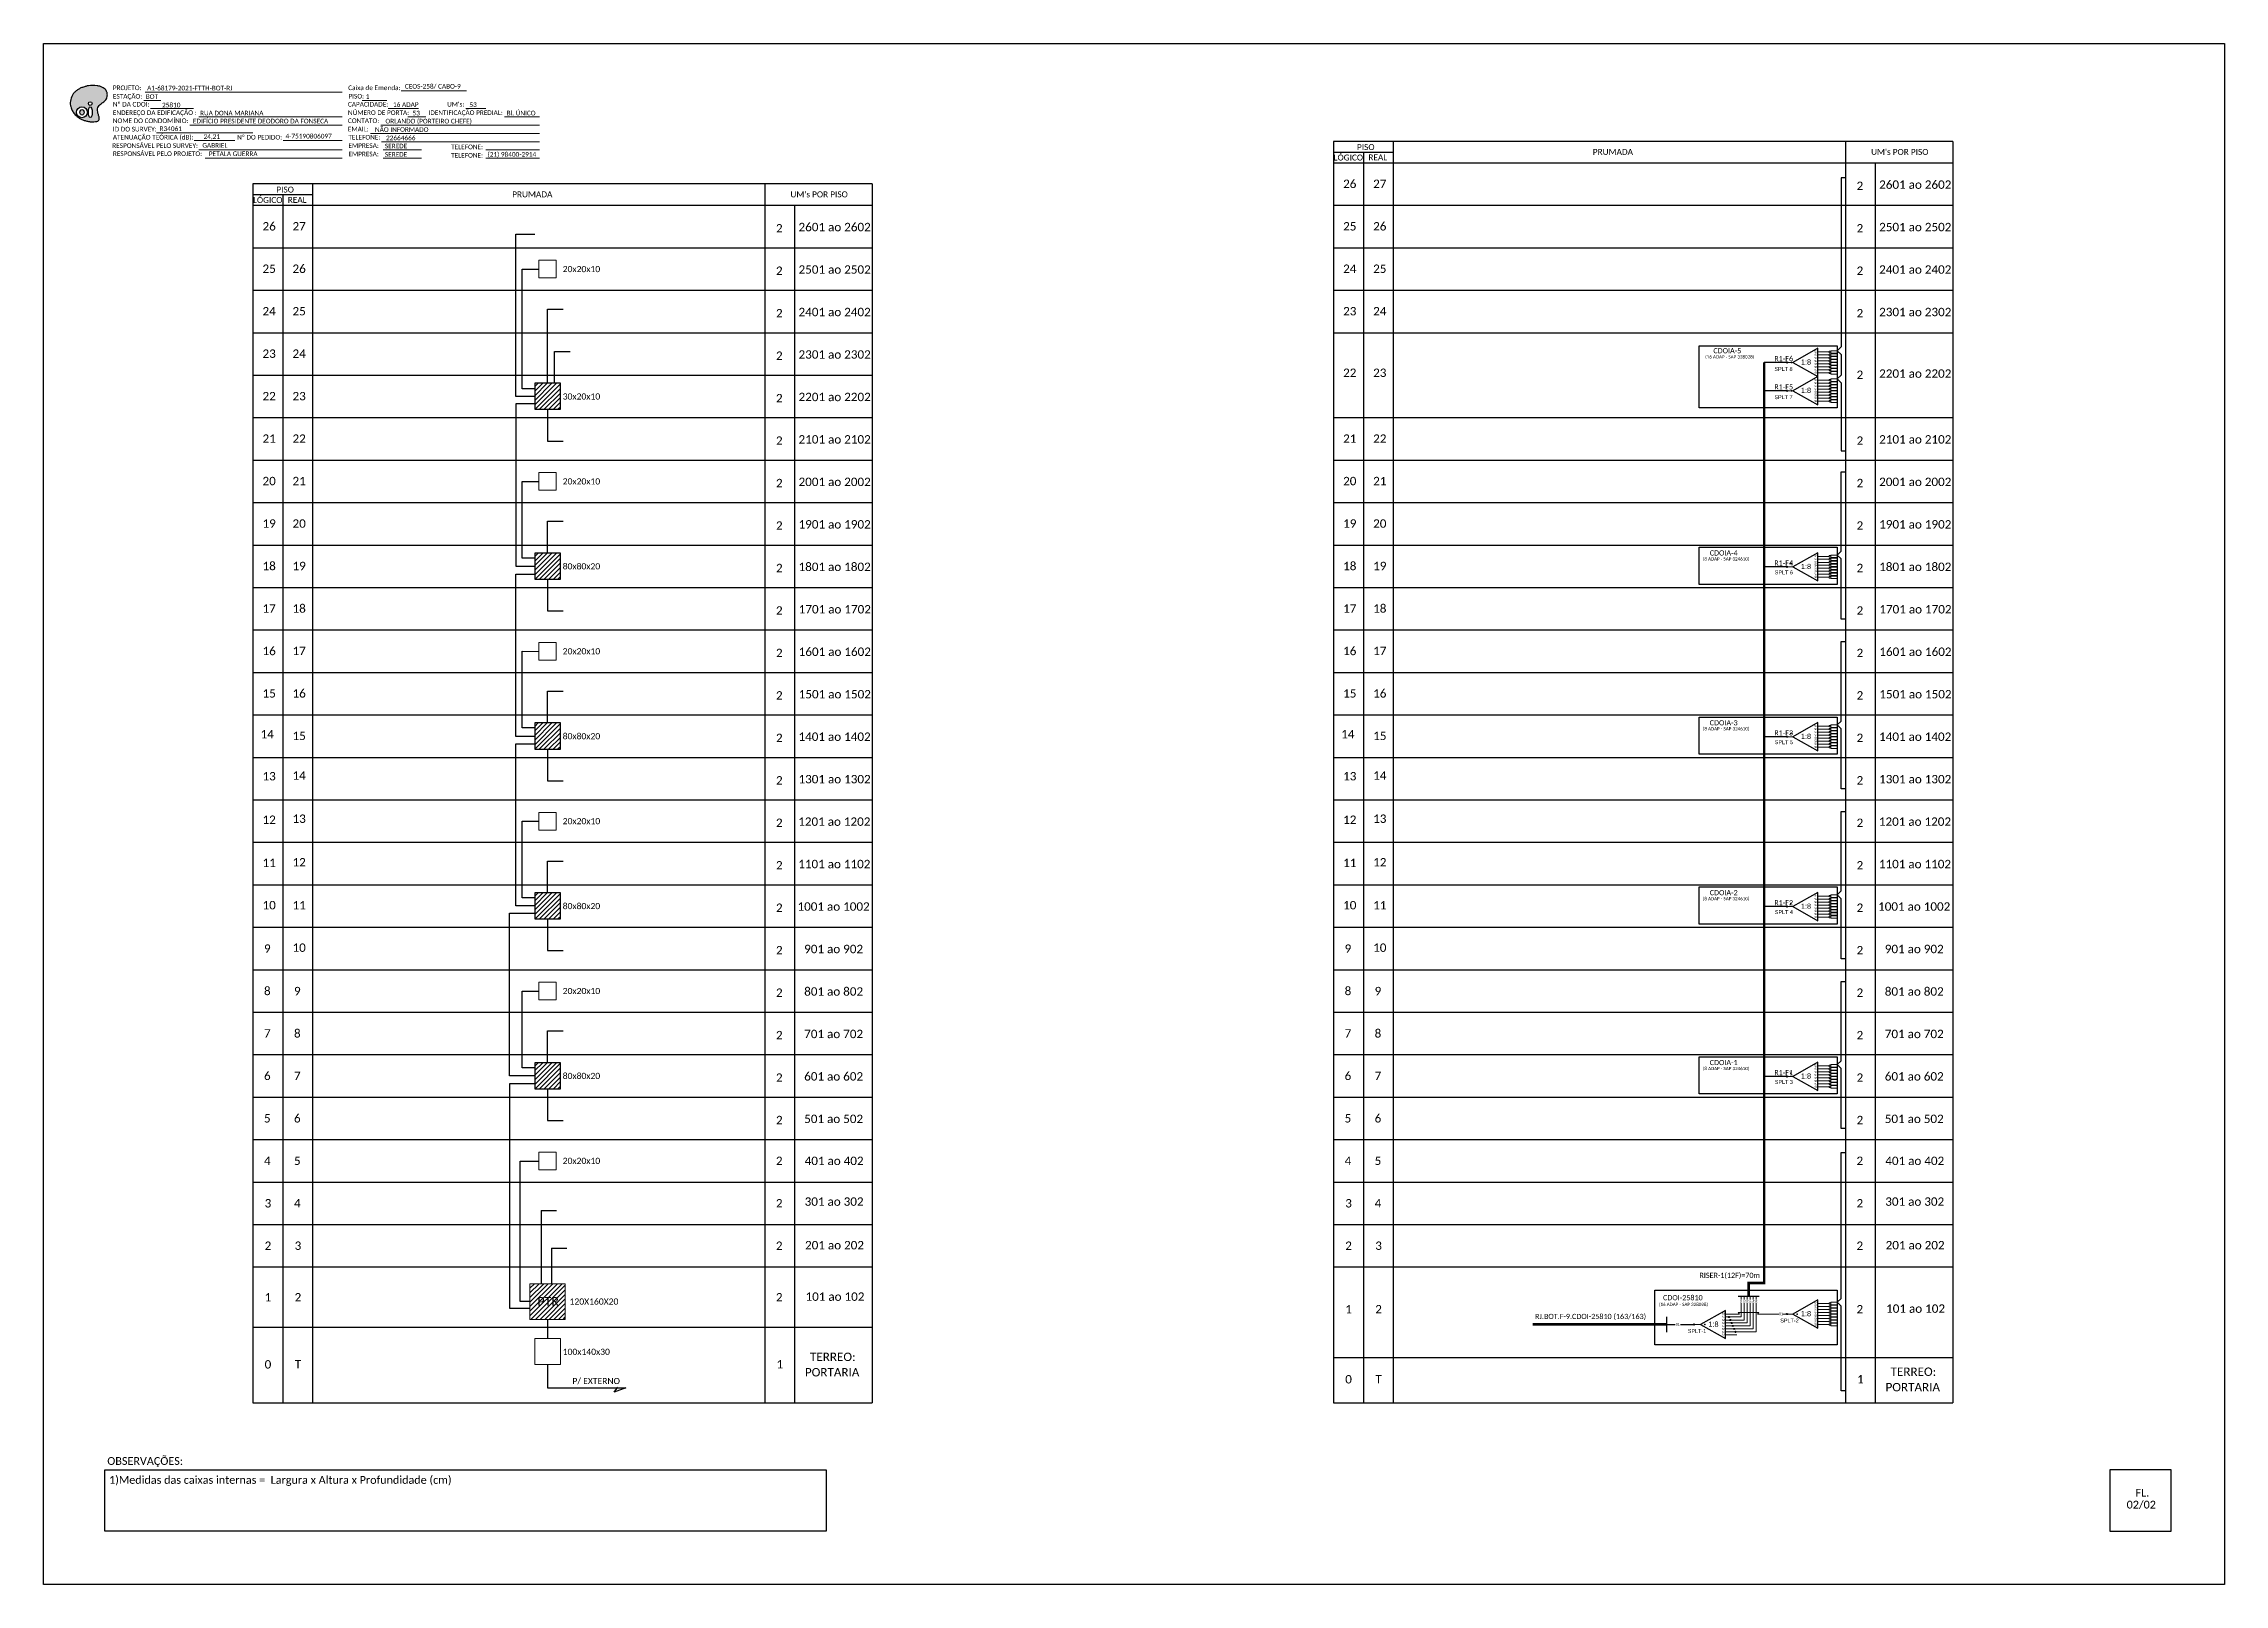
# Model space of a CAD drawing. Extents: x -4 to 1788, y 1 to 595.
# Drawn here: x 947 to 1788, y 1 to 595 of the extents above; entities that cross this region are included whole.
import ezdxf
from ezdxf.enums import TextEntityAlignment as Align

# ---------------------------------------------------------------- set-up
doc = ezdxf.new("R2010")
doc.units = 0
doc.styles.add('ARIAL', font='arial.ttf')
doc.styles.add('MtXpl_Calibri', font='calibri.ttf')
doc.styles.add('WMF-Calibri0', font='calibri.ttf')

# ---------------------------------------------------------------- blocks, each defined once
blk = doc.blocks.new('SPLT_1-8_SC-APC')
at = {"color": 1, "lineweight": 0}
blk.add_lwpolyline([(-17.04, -7.55), (-19.26, -7.55)], dxfattribs=at)
at = {"color": 1}
blk.add_lwpolyline([(-7.37, -2.1), (-17.04, -7.55), (-7.37, -13), (-7.37, -2.1)], dxfattribs=at)
at = {"color": 3, "lineweight": 0}
for points in [[(-2.99, -3.51), (-7.37, -3.51)], [(-7.37, -4.66), (-2.99, -4.66)], [(-7.37, -5.82), (-2.99, -5.82)], [(-7.37, -6.97), (-2.99, -6.97)], [(-7.37, -8.12), (-2.99, -8.12)], [(-2.41, -3.02), (-2.41, -4)], [(-2.41, -3.02), (0, -3.02)], [(-2.41, -4), (0, -4)], [(-2.41, -4.17), (-2.41, -5.16)], [(-2.41, -4.17), (0, -4.17)], [(-2.41, -5.16), (0, -5.16)], [(-2.41, -5.32), (-2.41, -6.31)], [(-2.41, -5.32), (0, -5.32)], [(-2.41, -6.31), (0, -6.31)], [(-2.41, -6.48), (-2.41, -7.46)], [(-2.41, -6.48), (0, -6.48)], [(-2.41, -7.46), (0, -7.46)], [(-2.41, -7.63), (-2.41, -8.62)], [(-2.41, -7.63), (0, -7.63)], [(-7.37, -9.28), (-2.99, -9.28)], [(-7.37, -10.43), (-2.99, -10.43)], [(-7.37, -11.58), (-2.99, -11.58)], [(-2.41, -8.62), (0, -8.62)], [(-2.41, -8.78), (-2.41, -9.77)], [(-2.41, -8.78), (0, -8.78)], [(-2.41, -9.77), (0, -9.77)], [(-2.41, -9.94), (-2.41, -10.92)], [(-2.41, -9.94), (0, -9.94)], [(-2.41, -10.92), (0, -10.92)], [(-2.41, -11.09), (-2.41, -12.08)], [(-2.41, -11.09), (0, -11.09)], [(-2.41, -12.08), (0, -12.08)]]:
    blk.add_lwpolyline(points, dxfattribs=at)
for points in [[(-2.99, -3.22), (-2.41, -3.22), (-2.41, -3.8), (-2.99, -3.8)], [(-2.99, -4.38), (-2.41, -4.38), (-2.41, -4.95), (-2.99, -4.95)], [(-2.99, -5.53), (-2.41, -5.53), (-2.41, -6.1), (-2.99, -6.1)], [(-2.99, -6.68), (-2.41, -6.68), (-2.41, -7.26), (-2.99, -7.26)], [(-2.99, -7.84), (-2.41, -7.84), (-2.41, -8.41), (-2.99, -8.41)], [(-2.99, -8.99), (-2.41, -8.99), (-2.41, -9.56), (-2.99, -9.56)], [(-2.99, -10.14), (-2.41, -10.14), (-2.41, -10.72), (-2.99, -10.72)], [(-2.99, -11.3), (-2.41, -11.3), (-2.41, -11.87), (-2.99, -11.87)]]:
    blk.add_lwpolyline(points, close=True, dxfattribs=at)
at = {"color": 1, "style": 'ARIAL'}
for s, height, p in [('1:8', 2, (-13.91, -8.4)), ('S1', 0.75, (-8.74, -3.78)), ('S2', 0.75, (-8.74, -4.97)), ('S3', 0.75, (-8.74, -6.18)), ('S4', 0.75, (-8.74, -7.36)), ('S5', 0.75, (-8.74, -8.57)), ('S6', 0.75, (-8.74, -9.69)), ('S7', 0.75, (-8.74, -10.78)), ('S8', 0.75, (-8.74, -11.9))]:
    blk.add_text(s, height=height, dxfattribs=at).set_placement(p)
blk = doc.blocks.new('SPLITTER FUTURO')
blk.add_point((0, 0))
at = {"style": 'ARIAL', "text_generation_flag": 6, "flags": 4}
for tag, p, height in [('SPLT', (-6.22, -4.1), 1.5), ('INSTAL.', (-6.25, -6.09), 1.25)]:
    blk.add_attdef(tag, p, '', height=height, rotation=180, dxfattribs=at)
blk = doc.blocks.new('SPLITTER_')
blk.add_point((0, 0))
at = {"style": 'ARIAL', "flags": 4}
blk.add_attdef('SPLT', (0, -3.26), '', height=1.5, dxfattribs=at)
blk = doc.blocks.new('OI')
h = blk.add_hatch(color=40)
edge = h.paths.add_edge_path()
edge.add_spline(control_points=[(4.35, -0.67), (3.92, -0.99), (3.26, -1.5), (2.81, -2.59), (2.9, -3.5), (3.06, -4.27), (3.31, -4.85), (3.37, -5.39), (3.4, -5.88), (3.2, -6.4), (2.54, -6.61), (1.65, -6.63), (0.55, -6.67), (-0.56, -6.42), (-1.61, -6.14), (-2.77, -5.61), (-3.92, -4.77), (-4.89, -3.7), (-5.34, -2.65), (-5.6, -1.94), (-5.85, -0.96), (-5.71, 0.47), (-5.1, 2.02), (-4.14, 3.02), (-3.3, 3.61), (-2.37, 4.16), (-1.36, 4.44), (-0.56, 4.7), (0.79, 4.85), (2.24, 4.97), (3.79, 4.57), (4.67, 4.21), (5.44, 3.65), (5.76, 2.99), (6.03, 2.21), (6.01, 1.46), (5.72, 0.64), (5.31, 0.08), (4.88, -0.38), (4.51, -0.55), (4.35, -0.67)], knot_values=[0, 0, 0, 0, 1.60434, 2.417191, 3.427595, 4.282808, 4.776746, 5.304182, 5.888771, 6.258406, 6.858137, 7.79129, 8.986195, 10.124242, 11.187857, 12.242908, 13.953784, 15.414161, 16.515391, 17.349188, 17.675853, 19.552021, 21.515531, 22.568638, 23.63245, 24.621084, 25.782718, 26.745347, 27.142653, 29.870543, 31.004649, 31.921532, 32.709589, 33.801391, 34.042471, 35.192333, 35.971461, 36.628871, 37.254359, 37.836911, 37.836911, 37.836911, 37.836911], degree=3, periodic=0)
h.paths.add_polyline_path([(1.13, -0.87, -1), (-0.04, -0.87, -1)], flags=16)
edge = h.paths.add_edge_path(flags=16)
edge.add_ellipse((0.56, -3.59), major_axis=(-0.02, 1.71), ratio=0.361305, start_angle=0, end_angle=360)
h.paths.add_polyline_path([(-0.36, -3.62, -1), (-3.8, -3.62, -1)], flags=16)
edge = h.paths.add_edge_path(flags=0)
edge.add_ellipse((-2.08, -3.62), major_axis=(0, 0.885), ratio=0.758294, start_angle=0, end_angle=360)
at = {"color": 40}
for centre, radius in [((-2.08, -3.62), 1.72), ((0.54, -0.87), 0.587)]:
    blk.add_circle(centre, radius, dxfattribs=at)
blk.add_ellipse((-2.08, -3.62), major_axis=(0, 0.885), ratio=0.758294, start_param=-3.141592653589792, end_param=3.141592653589792, dxfattribs=at)
blk.add_ellipse((0.56, -3.59), major_axis=(-0.02, 1.71), ratio=0.361305, dxfattribs=at)
at = {"color": 40, "start_tangent": (-0.800898, -0.598801), "end_tangent": (-0.800898, -0.598801)}
blk.add_spline([(4.35, -0.67), (3.2, -1.78), (2.9, -2.54), (2.92, -3.55), (3.12, -4.38), (3.28, -4.85), (3.37, -5.37), (3.35, -5.95), (3.2, -6.29), (2.66, -6.55), (1.73, -6.63), (0.54, -6.62), (-0.58, -6.41), (-1.6, -6.11), (-2.56, -5.67), (-3.95, -4.67), (-4.89, -3.56), (-5.37, -2.56), (-5.64, -1.78), (-5.72, -1.46), (-5.63, 0.42), (-4.84, 2.22), (-4.13, 2.99), (-3.27, 3.62), (-2.4, 4.09), (-1.3, 4.47), (-0.37, 4.72), (0.02, 4.77), (2.75, 4.8), (3.85, 4.53), (4.69, 4.16), (5.31, 3.68), (5.85, 2.73), (5.93, 2.5), (5.94, 1.35), (5.67, 0.62), (5.29, 0.08), (4.84, -0.36), (4.35, -0.67)], degree=3, dxfattribs=at)

msp = doc.modelspace()

# ---------------------------------------------------------------- hatches: boundary and pattern name
h = msp.add_hatch(color=3)
h.dxf.hatch_style = 1
edge = h.paths.add_edge_path()
edge.add_arc((1619.85, 472.35), 0.256, 0, 360)
h = msp.add_hatch()
h.set_pattern_fill('ANSI31', color=1, scale=10, style=0)
h.set_pattern_definition([(45, (519.8397, 68.7579), (-0.8838835, 0.8838835), [])])
h.paths.add_polyline_path([(1146.75, 464.33), (1136.85, 464.33), (1136.85, 454.31), (1146.75, 454.31)])
h.paths.add_polyline_path([(1143.34, 457.07), (1143.34, 462.22)], flags=16)
h = msp.add_hatch(color=3)
h.dxf.hatch_style = 1
edge = h.paths.add_edge_path()
edge.add_arc((1619.85, 461.46), 0.256, 0, 360)
h = msp.add_hatch()
h.set_pattern_fill('ANSI31', color=1, scale=10, style=0)
h.set_pattern_definition([(45, (519.8397, 3.2704), (-0.8838835, 0.8838835), [])])
h.paths.add_polyline_path([(1146.75, 398.84), (1136.85, 398.84), (1136.85, 388.82), (1146.75, 388.82)])
h.paths.add_polyline_path([(1143.34, 391.59), (1143.34, 396.74)], flags=16)
h = msp.add_hatch(color=3)
h.dxf.hatch_style = 1
edge = h.paths.add_edge_path()
edge.add_arc((1619.82, 393.55), 0.242, 0, 360)
h = msp.add_hatch()
h.set_pattern_fill('ANSI31', color=1, scale=10, style=0)
h.set_pattern_definition([(45, (519.8397, -62.217), (-0.8838835, 0.8838835), [])])
h.paths.add_polyline_path([(1146.75, 333.35), (1136.85, 333.35), (1136.85, 323.34), (1146.75, 323.34)])
h.paths.add_polyline_path([(1143.34, 326.1), (1143.34, 331.25)], flags=16)
h = msp.add_hatch(color=3)
h.dxf.hatch_style = 1
edge = h.paths.add_edge_path()
edge.add_arc((1619.82, 328.06), 0.242, 0, 360)
h = msp.add_hatch()
h.set_pattern_fill('ANSI31', color=1, scale=10, style=0)
h.set_pattern_definition([(45, (519.8397, -127.7045), (-0.8838835, 0.8838835), [])])
h.paths.add_polyline_path([(1146.75, 267.87), (1136.85, 267.87), (1136.85, 257.85), (1146.75, 257.85)])
h.paths.add_polyline_path([(1143.34, 260.61), (1143.34, 265.76)], flags=16)
h = msp.add_hatch(color=3)
h.dxf.hatch_style = 1
edge = h.paths.add_edge_path()
edge.add_arc((1619.82, 262.58), 0.242, 0, 360)
h = msp.add_hatch()
h.set_pattern_fill('ANSI31', color=1, scale=10, style=0)
h.set_pattern_definition([(45, (519.8397, -193.192), (-0.8838835, 0.8838835), [])])
h.paths.add_polyline_path([(1146.75, 202.38), (1136.85, 202.38), (1136.85, 192.36), (1146.75, 192.36)])
h.paths.add_polyline_path([(1143.34, 195.12), (1143.34, 200.27)], flags=16)
h = msp.add_hatch(color=3)
h.dxf.hatch_style = 1
edge = h.paths.add_edge_path()
edge.add_arc((1619.82, 197.09), 0.242, 0, 360)
h = msp.add_hatch()
h.set_pattern_fill('ANSI31', color=1, scale=10, style=0)
h.set_pattern_definition([(45, (523.3934, -280.5404), (-0.8838835, 0.8838835), [])])
h.paths.add_polyline_path([(1135.01, 103.42), (1148.58, 103.42), (1148.58, 117.18), (1135.01, 117.18)])
h.paths.add_polyline_path([(1137.02, 107.78), (1147.1, 107.78), (1147.1, 112.93), (1137.02, 112.93)], flags=24)
h = msp.add_hatch(color=3)
h.dxf.hatch_style = 1
edge = h.paths.add_edge_path()
edge.add_arc((1583.91, 101.46), 0.242, 0, 360)
h = msp.add_hatch(color=3)
h.dxf.hatch_style = 1
edge = h.paths.add_edge_path()
edge.add_arc((1597.41, 104.34), 0.242, 0, 360)
h = msp.add_hatch(color=3)
h.dxf.hatch_style = 1
edge = h.paths.add_edge_path()
edge.add_arc((1597.91, 103.18), 0.242, 0, 360)
h = msp.add_hatch(color=3)
h.dxf.hatch_style = 1
edge = h.paths.add_edge_path()
edge.add_arc((1598.41, 102.03), 0.242, 0, 360)
h = msp.add_hatch(color=3)
h.dxf.hatch_style = 1
edge = h.paths.add_edge_path()
edge.add_arc((1598.91, 100.88), 0.242, 0, 360)
h = msp.add_hatch(color=3)
h.dxf.hatch_style = 1
edge = h.paths.add_edge_path()
edge.add_arc((1619.82, 105.49), 0.242, 0, 360)
h = msp.add_hatch(color=3)
h.dxf.hatch_style = 1
edge = h.paths.add_edge_path()
edge.add_arc((1599.41, 99.72), 0.242, 0, 360)
h = msp.add_hatch(color=3)
h.dxf.hatch_style = 1
edge = h.paths.add_edge_path()
edge.add_arc((1599.91, 98.57), 0.242, 0, 360)

# ---------------------------------------------------------------- linework, layer by layer
at = {"color": 5}
for p, q in [((1619.82, 393.55), (1610.61, 393.55)), ((1619.82, 328.06), (1610.61, 328.06)), ((1619.82, 262.58), (1610.61, 262.58)), ((1619.82, 197.09), (1610.61, 197.09))]:
    msp.add_line(p, q, dxfattribs=at)
at = {"color": 7}
msp.add_lwpolyline([(947.45, 595.26), (1788.45, 595.26), (1788.45, 1.26), (947.45, 1.26)], close=True, dxfattribs=at)
at = {"color": 7, "lineweight": 0}
for points in [[(986.05, 573.3), (992.6, 573.3)], [(986.56, 576.58), (1062.54, 576.58)], [(1070.33, 573.34), (1079.81, 573.34)], [(1085.37, 577.07), (1110.51, 577.07)], [(988.71, 570.23), (1005.26, 570.23)], [(1003.87, 563.88), (1062.54, 563.88)], [(1007.28, 566.99), (1062.54, 566.99)], [(1077.5, 563.88), (1138.72, 563.88)], [(1080.38, 570.23), (1092, 570.23)], [(1087.97, 566.99), (1094.91, 566.99)], [(1110.32, 570.23), (1117.99, 570.23)], [(1125.14, 566.99), (1138.7, 566.99)], [(991.03, 560.82), (1028.14, 560.82)], [(1005.56, 557.85), (1021.14, 557.85)], [(1039.79, 557.85), (1062.56, 557.85)], [(1073.46, 560.64), (1138.72, 560.64)], [(1077.74, 557.41), (1138.72, 557.41)], [(1007.28, 554.29), (1062.54, 554.29)], [(1009.77, 551.06), (1062.54, 551.06)], [(1078.35, 554.29), (1093.15, 554.29)], [(1078.35, 551.06), (1093.15, 551.06)], [(1117.95, 554.29), (1138.72, 554.29)], [(1117.95, 551.06), (1138.72, 551.06)], [(1596.03, 105.49), (1601.49, 105.49)], [(1596.03, 104.34), (1597.41, 104.34)], [(1596.03, 103.18), (1597.91, 103.18)], [(1596.03, 102.03), (1598.41, 102.03)], [(1601.49, 105.49), (1600.94, 106.11), (1604.26, 106.11)], [(1608.41, 105.49), (1608.97, 106.11), (1604.26, 106.11)], [(1616.59, 105.49), (1608.41, 105.49)], [(1619.58, 105.49), (1618.19, 105.49)], [(1596.03, 100.88), (1598.91, 100.88)], [(1596.03, 99.72), (1599.41, 99.72)], [(1596.03, 98.57), (1599.91, 98.57)], [(1596.03, 97.42), (1600.41, 97.42)]]:
    msp.add_lwpolyline(points, dxfattribs=at)
at = {"color": 0}
for points in [[(1683.73, 557.53), (1444.91, 557.53)], [(1444.91, 553.42), (1468.06, 553.42)], [(1444.91, 549.3), (1683.73, 549.3)], [(1267, 541.16), (1028.18, 541.16)], [(1028.18, 537.04), (1051.33, 537.04)], [(1028.18, 532.93), (1267, 532.93)]]:
    msp.add_lwpolyline(points, dxfattribs=at)
for points in [[(1444.91, 557.53), (1444.91, 71.31)], [(1468.06, 71.31), (1468.06, 557.53)], [(1642.3, 557.53), (1642.3, 71.31)], [(1683.73, 557.53), (1683.73, 71.31)], [(1456.49, 553.42), (1456.49, 71.31)], [(1653.87, 71.31), (1653.87, 549.3)], [(1028.18, 541.16), (1028.18, 71.31)], [(1051.33, 71.31), (1051.33, 541.16)], [(1225.56, 541.16), (1225.56, 71.31)], [(1267, 541.16), (1267, 71.31)], [(1039.75, 537.04), (1039.75, 71.31)], [(1237.14, 71.31), (1237.14, 532.93)], [(1444.91, 532.93), (1683.73, 532.93)], [(1028.18, 516.56), (1267, 516.56)], [(1444.91, 516.56), (1683.73, 516.56)], [(1028.18, 500.19), (1267, 500.19)], [(1444.91, 500.19), (1683.73, 500.19)], [(1028.18, 483.82), (1267, 483.82)], [(1444.91, 483.82), (1683.73, 483.82)], [(1028.18, 467.44), (1267, 467.44)], [(1028.18, 451.07), (1267, 451.07)], [(1444.91, 451.07), (1683.73, 451.07)], [(1028.18, 434.7), (1267, 434.7)], [(1444.91, 434.7), (1683.73, 434.7)], [(1028.18, 418.33), (1267, 418.33)], [(1444.91, 418.33), (1683.73, 418.33)], [(1028.18, 401.96), (1267, 401.96)], [(1444.91, 401.96), (1683.73, 401.96)], [(1028.18, 385.58), (1267, 385.58)], [(1444.91, 385.58), (1683.73, 385.58)], [(1028.18, 369.21), (1267, 369.21)], [(1444.91, 369.21), (1683.73, 369.21)], [(1028.18, 352.84), (1267, 352.84)], [(1444.91, 352.84), (1683.73, 352.84)], [(1028.18, 336.47), (1267, 336.47)], [(1444.91, 336.47), (1683.73, 336.47)], [(1028.18, 320.1), (1267, 320.1)], [(1444.91, 320.1), (1683.73, 320.1)], [(1028.18, 303.73), (1267, 303.73)], [(1444.91, 303.73), (1683.73, 303.73)], [(1028.18, 287.35), (1267, 287.35)], [(1444.91, 287.35), (1683.73, 287.35)], [(1028.18, 270.98), (1267, 270.98)], [(1444.91, 270.98), (1683.73, 270.98)], [(1028.18, 254.61), (1267, 254.61)], [(1444.91, 254.61), (1683.73, 254.61)], [(1028.18, 238.24), (1267, 238.24)], [(1444.91, 238.24), (1683.73, 238.24)], [(1028.18, 221.87), (1267, 221.87)], [(1444.91, 221.87), (1683.73, 221.87)], [(1028.18, 205.49), (1267, 205.49)], [(1444.91, 205.49), (1683.73, 205.49)], [(1028.18, 189.12), (1267, 189.12)], [(1444.91, 189.12), (1683.73, 189.12)], [(1028.18, 172.75), (1267, 172.75)], [(1444.91, 172.75), (1683.73, 172.75)], [(1028.18, 156.38), (1267, 156.38)], [(1444.91, 156.38), (1683.73, 156.38)], [(1028.18, 140.01), (1267, 140.01)], [(1444.91, 140.01), (1683.73, 140.01)], [(1028.18, 123.63), (1267, 123.63)], [(1444.91, 123.63), (1683.73, 123.63)], [(1028.18, 100.37), (1267, 100.37)], [(1444.91, 88.68), (1683.73, 88.68)], [(1028.18, 71.31), (1267, 71.31)], [(1444.91, 71.31), (1683.73, 71.31)]]:
    msp.add_lwpolyline(points)
at = {"color": 3}
for points in [[(1642.31, 543.49), (1640.66, 543.49), (1640.65, 478.39), (1639.08, 476.88), (1640.65, 475.37), (1640.65, 467.49), (1639.08, 465.99), (1640.65, 464.48), (1640.65, 438.31), (1642.3, 438.3)], [(1136.85, 459.28), (1129.54, 459.28), (1129.54, 521.86), (1136.85, 521.86)], [(1136.85, 462.16), (1131.95, 462.16), (1131.95, 508.34), (1138.4, 508.31)], [(1141.8, 464.33), (1141.8, 492.95), (1147.84, 492.95)], [(1144.45, 464.33), (1144.45, 476.58), (1150.49, 476.58)], [(1136.85, 456.4), (1129.54, 456.4), (1129.54, 393.82), (1136.85, 393.82)], [(1141.8, 454.29), (1141.8, 442.04), (1147.84, 442.04)], [(1642.3, 373.41), (1640.65, 373.41), (1640.64, 396.57), (1639.08, 398.08), (1640.64, 399.59), (1640.64, 430.18), (1642.3, 430.18)], [(1136.85, 396.91), (1131.95, 396.91), (1131.95, 426.48), (1138.4, 426.45)], [(1141.8, 398.84), (1141.8, 411.09), (1147.84, 411.09)], [(1136.85, 328.16), (1129.54, 328.16), (1129.54, 390.74), (1136.85, 390.74)], [(1141.8, 388.8), (1141.8, 376.55), (1147.84, 376.55)], [(1642.3, 307.93), (1640.65, 307.93), (1640.64, 331.09), (1639.08, 332.59), (1640.64, 334.1), (1640.64, 364.7), (1642.3, 364.7)], [(1136.85, 331.42), (1131.95, 331.42), (1131.95, 360.99), (1138.4, 360.97)], [(1141.8, 333.35), (1141.8, 345.6), (1147.84, 345.6)], [(1136.85, 262.84), (1129.54, 262.84), (1129.54, 325.36), (1136.85, 325.36)], [(1141.8, 323.31), (1141.8, 311.06), (1147.84, 311.06)], [(1136.85, 265.93), (1131.95, 265.93), (1131.95, 295.5), (1138.4, 295.48)], [(1642.3, 242.44), (1640.65, 242.44), (1640.64, 265.6), (1639.08, 267.11), (1640.64, 268.61), (1640.64, 299.21), (1642.3, 299.21)], [(1141.8, 267.87), (1141.8, 280.11), (1147.84, 280.11)], [(1136.85, 197.36), (1127.14, 197.36), (1127.14, 260.04), (1136.85, 260.04)], [(1141.8, 257.82), (1141.8, 245.57), (1147.84, 245.57)], [(1136.85, 200.44), (1131.95, 200.44), (1131.95, 230.02), (1138.4, 229.99)], [(1642.3, 176.95), (1640.65, 176.95), (1640.64, 200.11), (1639.08, 201.62), (1640.64, 203.13), (1640.64, 233.72), (1642.3, 233.72)], [(1141.8, 202.38), (1141.8, 214.63), (1147.84, 214.63)], [(1136.85, 194.27), (1127.14, 194.27), (1127.14, 107.69), (1135.01, 107.69)], [(1141.8, 192.34), (1141.8, 180.09), (1147.84, 180.09)], [(1135.01, 110.3), (1131.25, 110.3), (1131.25, 164.39), (1138.4, 164.39)], [(1642.3, 75.82), (1640.65, 75.82), (1640.64, 108.51), (1639.08, 110.02), (1640.64, 111.52), (1640.64, 167.7), (1642.3, 167.7)], [(1139.35, 145.37), (1139.35, 117.18)], [(1139.35, 145.37), (1145.21, 145.37)], [(1143.33, 130.83), (1143.33, 117.18)], [(1143.33, 130.83), (1149.2, 130.83)], [(1141.8, 103.42), (1141.8, 96.02)], [(1573.45, 101.47), (1576.61, 101.47)], [(1578.68, 101.46), (1583.91, 101.46)]]:
    msp.add_lwpolyline(points, dxfattribs=at)
at = {"lineweight": 0}
for points in [[(1145.12, 511.72), (1138.4, 511.72), (1138.4, 504.91), (1145.12, 504.91)], [(1145.12, 429.86), (1138.4, 429.86), (1138.4, 423.05), (1145.12, 423.05)], [(1145.12, 364.37), (1138.4, 364.37), (1138.4, 357.56), (1145.12, 357.56)], [(1145.12, 298.89), (1138.4, 298.89), (1138.4, 292.07), (1145.12, 292.07)], [(1145.12, 233.4), (1138.4, 233.4), (1138.4, 226.58), (1145.12, 226.58)], [(1145.12, 167.91), (1138.4, 167.91), (1138.4, 161.1), (1145.12, 161.1)], [(1146.75, 96.02), (1136.85, 96.02), (1136.85, 85.97), (1146.75, 85.97)]]:
    msp.add_lwpolyline(points, close=True, dxfattribs=at)
at = {"color": 1}
for points in [[(1585.95, 478.78), (1639.08, 478.78), (1639.08, 454.89), (1585.95, 454.89)], [(1146.75, 464.33), (1136.85, 464.33), (1136.85, 454.29), (1146.75, 454.29)], [(1146.75, 398.84), (1136.85, 398.84), (1136.85, 388.8), (1146.75, 388.8)], [(1585.95, 401.1), (1639.08, 401.1), (1639.08, 386.78), (1585.95, 386.78)], [(1146.75, 333.35), (1136.85, 333.35), (1136.85, 323.31), (1146.75, 323.31)], [(1585.95, 335.61), (1639.08, 335.61), (1639.08, 321.29), (1585.95, 321.29)], [(1585.95, 270.12), (1639.08, 270.12), (1639.08, 255.8), (1585.95, 255.8)], [(1146.75, 267.87), (1136.85, 267.87), (1136.85, 257.82), (1146.75, 257.82)], [(1146.75, 202.38), (1136.85, 202.38), (1136.85, 192.34), (1146.75, 192.34)], [(1585.95, 204.64), (1639.08, 204.64), (1639.08, 190.32), (1585.95, 190.32)], [(1568.81, 114.69), (1639.08, 114.69), (1639.08, 93.57), (1568.81, 93.57)]]:
    msp.add_lwpolyline(points, close=True, dxfattribs=at)
at = {"color": 5, "const_width": 1}
msp.add_lwpolyline([(1610.97, 472.35), (1610.97, 117.43), (1604.96, 117.43), (1604.96, 112.4)], dxfattribs=at)
at = {"color": 5}
for points in [[(1619.82, 472.35), (1610.97, 472.35)], [(1619.82, 461.46), (1610.97, 461.46)], [(1600.91, 112.4), (1609.01, 112.4)]]:
    msp.add_lwpolyline(points, dxfattribs=at)
at = {"color": 1, "lineweight": 0}
msp.add_lwpolyline([(1135.01, 117.18), (1148.58, 117.18), (1148.58, 103.42), (1135.01, 103.42)], close=True, dxfattribs=at)
at = {"color": 5, "lineweight": 0}
for points in [[(1597.65, 104.34), (1602.07, 104.34), (1602.07, 109.69)], [(1598.15, 103.18), (1603.23, 103.18), (1603.23, 109.69)], [(1598.65, 102.03), (1604.38, 102.03), (1604.38, 109.69)], [(1599.15, 100.88), (1605.54, 100.88), (1605.54, 109.69)], [(1599.65, 99.72), (1606.7, 99.72), (1606.7, 109.69)], [(1600.15, 98.57), (1607.85, 98.57), (1607.85, 109.69)], [(1602.07, 112.4), (1602.07, 111.12)], [(1603.23, 112.4), (1603.23, 111.11)], [(1604.38, 112.4), (1604.38, 111.12)], [(1605.54, 112.4), (1605.54, 111.12)], [(1606.7, 112.4), (1606.7, 111.11)], [(1607.86, 112.4), (1607.86, 111.12)]]:
    msp.add_lwpolyline(points, dxfattribs=at)
at = {"color": 1, "const_width": 1}
msp.add_lwpolyline([(1521.71, 101.47), (1573.45, 101.47)], dxfattribs=at)
at = {"color": 1}
for points in [[(1573.45, 98.54), (1573.45, 104.39)], [(1596.03, 106.9), (1586.36, 101.45), (1596.03, 96), (1596.03, 106.9)], [(1141.8, 85.97), (1141.8, 76.99), (1171.94, 76.99)], [(1167.52, 75.4), (1168.93, 77.23)], [(1171.94, 76.99), (1167.52, 75.4)]]:
    msp.add_lwpolyline(points, dxfattribs=at)
at = {"color": 1, "lineweight": 0}
msp.add_lwpolyline([(1586.36, 101.45), (1584.14, 101.45)], dxfattribs=at)
at = {"color": 0}
for points in [[(971.02, 45.46), (1249.27, 45.46), (1249.27, 21.75), (971.02, 21.75)], [(1767.96, 45.46), (1744.25, 45.46), (1744.25, 21.75), (1767.96, 21.75)]]:
    msp.add_lwpolyline(points, close=True, dxfattribs=at)
at = {"color": 3}
for centre, radius in [((1619.85, 472.35), 0.256), ((1619.85, 461.46), 0.256), ((1619.82, 393.55), 0.242), ((1619.82, 328.06), 0.242), ((1619.82, 262.58), 0.242), ((1619.82, 197.09), 0.242), ((1583.91, 101.46), 0.242), ((1597.41, 104.34), 0.242), ((1597.91, 103.18), 0.242), ((1598.41, 102.03), 0.242), ((1598.91, 100.88), 0.242), ((1619.82, 105.49), 0.242), ((1599.41, 99.72), 0.242), ((1599.91, 98.57), 0.242)]:
    msp.add_circle(centre, radius, dxfattribs=at)

# ---------------------------------------------------------------- block references
at = {"color": 7, "xscale": 1.213923925163967, "yscale": 1.213923925163967, "zscale": 1.213923925163967, "rotation": 0.1532896023949059}
msp.add_blockref('OI', (964.76, 573.2), dxfattribs=at)
ref = msp.add_blockref('SPLITTER_', (1621.47, 472.35), dxfattribs=dict(xscale=-1))
ref.add_attrib('SPLT', 'SPLT 8', (1614.93, 469.09), dxfattribs={"height": 1.5, "style": 'ARIAL'})
at = {"color": 3}
for p in [(1639.08, 479.9), (1639.08, 469), (1639.08, 401.1), (1639.08, 335.61), (1639.08, 270.12), (1639.08, 204.64), (1639.08, 113.03)]:
    msp.add_blockref('SPLT_1-8_SC-APC', p, dxfattribs=at)
ref = msp.add_blockref('SPLITTER_', (1621.47, 461.46), dxfattribs=dict(xscale=-1))
ref.add_attrib('SPLT', 'SPLT 7', (1614.93, 458.19), dxfattribs={"height": 1.5, "style": 'ARIAL'})
ref = msp.add_blockref('SPLITTER FUTURO', (1621.28, 394.77))
ref.add_attrib('SPLT', 'SPLT 6', (1615.06, 390.67), dxfattribs={"height": 1.5, "rotation": 180, "style": 'ARIAL', "text_generation_flag": 6})
ref = msp.add_blockref('SPLITTER FUTURO', (1621.28, 329.28))
ref.add_attrib('SPLT', 'SPLT 5', (1615.06, 325.18), dxfattribs={"height": 1.5, "rotation": 180, "style": 'ARIAL', "text_generation_flag": 6})
ref = msp.add_blockref('SPLITTER FUTURO', (1621.28, 263.79))
ref.add_attrib('SPLT', 'SPLT 4', (1615.06, 259.69), dxfattribs={"height": 1.5, "rotation": 180, "style": 'ARIAL', "text_generation_flag": 6})
ref = msp.add_blockref('SPLITTER FUTURO', (1621.28, 198.3))
ref.add_attrib('SPLT', 'SPLT 3', (1615.06, 194.21), dxfattribs={"height": 1.5, "rotation": 180, "style": 'ARIAL', "text_generation_flag": 6})
ref = msp.add_blockref('SPLITTER_', (1588.04, 101.45), dxfattribs=dict(xscale=-1))
ref.add_attrib('SPLT', 'SPLT-1', (1581.51, 98.19), dxfattribs={"height": 1.5, "style": 'ARIAL'})
ref = msp.add_blockref('SPLITTER_', (1623.72, 105.49), dxfattribs=dict(xscale=-1))
ref.add_attrib('SPLT', 'SPLT-2', (1617.19, 102.23), dxfattribs={"height": 1.5, "style": 'ARIAL'})

# ---------------------------------------------------------------- texts
at = {"color": 7, "lineweight": 0, "style": 'WMF-Calibri0'}
for s, height, p in [('PROJETO:', 1.793, (974.16, 577.33)), ('ESTAÇÃO:', 1.793, (974.16, 574.05)), ('Nº DA CDOI:', 1.7927, (974.16, 570.98)), ('CAPACIDADE:', 1.7927, (1064.81, 570.98)), ('Caixa de Emenda:', 1.7927, (1064.92, 577.33)), ('PISO:', 1.793, (1064.99, 574.09)), ("UM's:", 1.793, (1103.05, 570.98)), ('ENDEREÇO DA EDIFICAÇÃO :', 1.7927, (974.16, 567.74)), ('NOME DO CONDOMÍNIO:', 1.7927, (974.16, 564.63)), ('CONTATO:', 1.793, (1064.81, 564.63)), ('NÚMERO DE PORTA:', 1.7927, (1064.81, 567.74)), ('IDENTIFICAÇÃO PREDIAL:', 1.7927, (1095.89, 567.74)), ('RESPONSÁVEL PELO SURVEY:', 1.7927, (973.92, 555.04)), ('ATENUAÇÃO TEÓRICA (dB):', 1.7927, (974.16, 558.28)), ('ID DO SURVEY:', 1.7927, (974.16, 561.39)), ('Nº DO PEDIDO:', 1.7927, (1022.08, 558.28)), ('EMAIL:', 1.793, (1064.81, 561.39)), ('TELEFONE:', 1.793, (1064.99, 558.28)), ('EMPRESA:', 1.793, (1064.99, 555.04)), ('TELEFONE:', 1.793, (1104.59, 554.54)), ('RESPONSÁVEL PELO PROJETO:', 1.7927, (974.16, 551.93)), ('EMPRESA:', 1.793, (1064.99, 551.8)), ('TELEFONE:', 1.793, (1104.59, 551.3))]:
    msp.add_text(s, height=height, dxfattribs=at).set_placement(p)
at = {"color": 7, "style": 'WMF-Calibri0'}
for s, height, p in [('BOT', 1.793, (986.84, 573.95)), ('A1-68179-2021-FTTH-BOT-RJ', 1.7927, (987.36, 577.23)), ('1', 1.79, (1071.68, 573.94)), (' 16 ADAP', 1.793, (1081.56, 570.85)), ('CEOS-258/ CABO-9', 1.7927, (1086.77, 577.91)), ('53', 1.793, (1111.67, 570.83)), ('EDIFÍCIO PRESIDENTE DEODORO DA FONSECA', 1.7927, (1005.04, 564.51)), ('RUA DONA MARIANA', 1.7927, (1007.79, 567.58)), ('ORLANDO (PORTEIRO CHEFE)', 1.7927, (1079.27, 564.48)), ('53', 1.793, (1089.74, 567.59)), ('Bl. ÚNICO', 1.793, (1126.02, 567.59)), ('R34061', 1.793, (992.18, 561.56)), ('GABRIEL', 1.793, (1008.68, 555.13)), ('24,21', 1.793, (1009.13, 558.52)), ('4-75190806097 ', 1.7927, (1040.74, 558.69)), ('NÃO INFORMADO', 1.7927, (1075.24, 561.24)), ('SEREDE', 1.793, (1079.05, 554.89)), ('22664666', 1.793, (1079.52, 558.01)), ('PETALA GUERRA', 1.7927, (1011.17, 551.9)), ('SEREDE', 1.793, (1079.05, 551.66)), ('(21) 98400-2914', 1.7927, (1118.66, 551.66)), ('2601 ao 2602', 3.24, (1655.32, 539.29)), ('2601 ao 2602', 3.24, (1238.59, 522.92)), ('2501 ao 2502', 3.24, (1655.32, 522.92)), ('20x20x10', 2.373, (1147.64, 507.16)), ('2501 ao 2502', 3.24, (1238.59, 506.55)), ('2401 ao 2402', 3.24, (1655.32, 506.55)), ('2401 ao 2402', 3.24, (1238.59, 490.17)), ('2301 ao 2302', 3.24, (1655.32, 490.17)), ('2301 ao 2302', 3.24, (1238.59, 473.8)), ('2201 ao 2202', 3.24, (1655.32, 466.44)), ('30x20x10', 2.373, (1147.64, 458.04)), ('2201 ao 2202', 3.24, (1238.59, 457.43)), ('2101 ao 2102', 3.24, (1238.59, 441.06)), ('2101 ao 2102', 3.24, (1655.32, 441.06)), ('20x20x10', 2.373, (1147.64, 425.3)), ('2001 ao 2002', 3.24, (1238.59, 424.69)), ('2001 ao 2002', 3.24, (1655.32, 424.69)), ('1901 ao 1902', 3.24, (1238.59, 408.31)), ('1901 ao 1902', 3.24, (1655.32, 408.31)), ('1801 ao 1802', 3.24, (1238.59, 391.94)), ('1801 ao 1802', 3.24, (1655.32, 391.94)), ('80x80x20', 2.373, (1147.64, 392.56)), ('1701 ao 1702', 3.24, (1238.65, 375.57)), ('1701 ao 1702', 3.24, (1655.39, 375.57)), ('20x20x10', 2.373, (1147.64, 359.81)), ('1601 ao 1602', 3.24, (1238.65, 359.2)), ('1601 ao 1602', 3.24, (1655.39, 359.2)), ('1501 ao 1502', 3.24, (1238.65, 342.83)), ('1501 ao 1502', 3.24, (1655.39, 342.83)), ('80x80x20', 2.373, (1147.64, 327.07)), ('1401 ao 1402', 3.24, (1238.56, 326.45)), ('1401 ao 1402', 3.24, (1655.29, 326.45)), ('1301 ao 1302', 3.24, (1238.56, 310.08)), ('1301 ao 1302', 3.24, (1655.29, 310.08)), ('20x20x10', 2.373, (1147.64, 294.32)), ('1201 ao 1202', 3.24, (1238.46, 293.71)), ('1201 ao 1202', 3.24, (1655.2, 293.71)), ('1101 ao 1102', 3.24, (1238.46, 277.34)), ('1101 ao 1102', 3.24, (1655.2, 277.34)), ('80x80x20', 2.373, (1147.64, 261.58)), ('1001 ao 1002', 3.24, (1238.18, 260.97)), ('1001 ao 1002', 3.24, (1654.91, 260.97)), ('901 ao 902', 3.24, (1240.76, 244.6)), ('901 ao 902', 3.24, (1657.49, 244.6)), ('20x20x10', 2.373, (1147.64, 228.84)), ('801 ao 802', 3.24, (1240.76, 228.22)), ('801 ao 802', 3.24, (1657.49, 228.22)), ('701 ao 702', 3.24, (1240.76, 211.85)), ('701 ao 702', 3.24, (1657.49, 211.85)), ('80x80x20', 2.373, (1147.64, 196.09)), ('601 ao 602', 3.24, (1240.76, 195.48)), ('601 ao 602', 3.24, (1657.49, 195.48)), ('501 ao 502', 3.24, (1240.76, 179.11)), ('501 ao 502', 3.24, (1657.49, 179.11)), ('20x20x10', 2.373, (1147.64, 163.35)), ('401 ao 402', 3.24, (1240.94, 162.92)), ('401 ao 402', 3.24, (1657.68, 162.92)), ('301 ao 302', 3.24, (1240.94, 147.22)), ('301 ao 302', 3.24, (1657.68, 147.22)), ('201 ao 202', 3.24, (1241.1, 130.41)), ('201 ao 202', 3.24, (1657.83, 130.41)), ('PTR', 3.433, (1137.87, 108.65)), ('120X160X20', 2.373, (1150.28, 109.11)), ('101 ao 102', 3.24, (1241.27, 110.58)), ('101 ao 102', 3.24, (1658, 105.96)), ('100x140x30', 2.373, (1147.64, 89.73)), ('PORTARIA', 3.24, (1241.04, 81.42)), ('TERREO:', 3.24, (1243, 87.36)), ('TERREO:', 3.24, (1659.73, 81.62)), ('P/ EXTERNO', 2.373, (1151.36, 78.48)), ('PORTARIA', 3.24, (1657.78, 75.67))]:
    msp.add_text(s, height=height, dxfattribs=at).set_placement(p)
msp.add_text('25810', height=1.793, dxfattribs=at).set_placement((996.67, 570.69), align=Align.CENTER)
at = {"color": 0, "style": 'WMF-Calibri0'}
for s, p in [('     PISO', (1449.88, 554.22)), ('  LÓGICO', (1443.33, 550.2)), ('    REAL', (1455.09, 550.25)), ('PRUMADA', (1544.88, 552.37)), ("UM's POR PISO", (1652.19, 552.37)), ('     PISO', (1033.14, 537.85)), ('PRUMADA', (1128.15, 535.99)), ("UM's POR PISO", (1235.45, 535.99)), ('  LÓGICO', (1026.6, 533.82)), ('    REAL', (1038.36, 533.88))]:
    msp.add_text(s, height=2.3, dxfattribs=at).set_placement(p)
at = {"color": 7, "style": 'WMF-Calibri0'}
for s, p in [('26', (1451.16, 541.21)), ('27', (1462.74, 541.21)), ('26', (1034.43, 524.84)), ('27', (1046, 524.84)), ('25', (1451.16, 524.84)), ('26', (1462.74, 524.84)), ('25', (1034.43, 508.47)), ('26', (1046, 508.47)), ('24', (1451.16, 508.47)), ('25', (1462.74, 508.47)), ('24', (1034.43, 492.1)), ('25', (1046, 492.1)), ('23', (1451.16, 492.1)), ('24', (1462.74, 492.1)), ('23', (1034.43, 475.73)), ('24', (1046, 475.73)), ('22', (1451.16, 468.36)), ('23', (1462.74, 468.36)), ('22', (1034.43, 459.36)), ('23', (1046, 459.36)), ('21', (1034.43, 442.98)), ('22', (1046, 442.98)), ('21', (1451.16, 442.98)), ('22', (1462.74, 442.98)), ('20', (1034.43, 426.61)), ('21', (1046, 426.61)), ('20', (1451.16, 426.61)), ('21', (1462.74, 426.61)), ('19', (1034.43, 410.24)), ('20', (1046, 410.24)), ('19', (1451.16, 410.24)), ('20', (1462.74, 410.24)), ('18', (1034.43, 393.87)), ('19', (1046, 393.87)), ('18', (1451.16, 393.87)), ('19', (1462.74, 393.87)), ('17', (1034.43, 377.5)), ('18', (1046, 377.5)), ('17', (1451.16, 377.5)), ('18', (1462.74, 377.5)), ('16', (1034.43, 361.12)), ('17', (1046, 361.12)), ('16', (1451.16, 361.12)), ('17', (1462.74, 361.12)), ('15', (1034.43, 344.75)), ('16', (1046, 344.75)), ('15', (1451.16, 344.75)), ('16', (1462.74, 344.75)), ('14', (1033.68, 329.03)), ('15', (1046, 328.38)), ('14', (1450.41, 329.03)), ('15', (1462.74, 328.38)), ('13', (1034.43, 312.83)), ('14', (1046, 313.1)), ('13', (1451.16, 312.83)), ('14', (1462.74, 313.1)), ('12', (1034.43, 296.04)), ('13', (1046, 296.45)), ('12', (1451.16, 296.04)), ('13', (1462.74, 296.45)), ('11', (1034.43, 279.45)), ('12', (1046, 279.66)), ('11', (1451.16, 279.45)), ('12', (1462.74, 279.66)), ('10', (1034.43, 263.11)), ('11', (1046, 263.07)), ('10', (1451.16, 263.11)), ('11', (1462.74, 263.07)), ('10', (1046, 246.74)), ('10', (1462.74, 246.74))]:
    msp.add_text(s, height=3.24, dxfattribs=at).set_placement(p, align=Align.MIDDLE_CENTER)
at = {"color": 1, "style": 'WMF-Calibri0'}
for s, p in [('(16 ADAP - SAP 328028)', (1597.69, 473.87)), ('(8 ADAP - SAP 324610)', (1596.3, 395.98)), ('(8 ADAP - SAP 324610)', (1596.3, 330.49)), ('(8 ADAP - SAP 324610)', (1596.3, 265)), ('(8 ADAP - SAP 324610)', (1596.3, 199.51)), ('(16 ADAP - SAP 328028)', (1579.85, 108.57))]:
    msp.add_text(s, height=1.25, dxfattribs=at).set_placement(p, align=Align.CENTER)
at = {"color": 1}
for s, height, style, p in [('CDOIA-5', 2, 'WMF-Calibri0', (1591.38, 475.88)), ('CDOIA-4', 2, 'WMF-Calibri0', (1589.99, 397.9)), ('CDOIA-3', 2, 'WMF-Calibri0', (1589.99, 332.42)), ('CDOIA-2', 2, 'WMF-Calibri0', (1589.99, 266.93)), ('CDOIA-1', 2, 'WMF-Calibri0', (1589.99, 201.44)), ('CDOI-25810', 2, 'WMF-Calibri0', (1571.98, 110.79)), ('RJ.BOT.F-9.CDOI-25810 (163/163)', 2, 'WMF-Calibri0', (1522.59, 103.55)), ('1:8', 2, 'ARIAL', (1589.49, 100.6)), ('S1', 0.75, 'ARIAL', (1594.66, 105.22)), ('S2', 0.75, 'ARIAL', (1594.66, 104.03)), ('S3', 0.75, 'ARIAL', (1594.66, 102.82)), ('S4', 0.75, 'ARIAL', (1594.66, 101.64)), ('S5', 0.75, 'ARIAL', (1594.66, 100.43)), ('S6', 0.75, 'ARIAL', (1594.66, 99.31)), ('S7', 0.75, 'ARIAL', (1594.66, 98.21)), ('S8', 0.75, 'ARIAL', (1594.66, 97.1))]:
    msp.add_text(s, height=height, dxfattribs=dict(at, style=style)).set_placement(p)
at = {"color": 5, "style": 'WMF-Calibri0'}
for s, p in [('R1-F6', (1614.89, 472.83)), ('R1-F5', (1614.89, 461.93)), ('R1-F4', (1614.88, 394.03)), ('R1-F3', (1614.88, 328.54)), ('R1-F2', (1614.88, 263.05)), ('R1-F1', (1614.88, 197.57)), ('RISER-1(12F)=70m', (1586.01, 119.4))]:
    msp.add_text(s, height=2, dxfattribs=at).set_placement(p)
at = {"style": 'ARIAL'}
for s, p in [('01', (1602.08, 110.37)), ('02', (1603.28, 110.37)), ('03', (1604.44, 110.37)), ('04', (1605.6, 110.37)), ('05', (1606.75, 110.37)), ('06', (1607.91, 110.37))]:
    msp.add_text(s, height=0.75, rotation=90, dxfattribs=at).set_placement(p, align=Align.MIDDLE_CENTER)
for p in [(1577.7, 101.52), (1617.45, 105.53)]:
    msp.add_text('01', height=1, dxfattribs=at).set_placement(p, align=Align.MIDDLE_CENTER)
for s, style, p in [('OBSERVAÇÕES:', 'WMF-Calibri0', (972, 47.33)), ('1)Medidas das caixas internas =  Largura x Altura x Profundidade (cm)', 'MtXpl_Calibri', (972.69, 40.03)), ('02/02', 'WMF-Calibri0', (1750.76, 30.5)), ('FL.', 'WMF-Calibri0', (1754.18, 35.09))]:
    msp.add_text(s, height=3, dxfattribs=dict(style=style)).set_placement(p)
at = {"color": 7, "style": 'WMF-Calibri0'}
for tag, flags, p in [('2', 4, (1647.9, 540.44)), ('2', 4, (1231.17, 524.07)), ('2', 4, (1647.9, 524.07)), ('2', 4, (1231.17, 507.7)), ('2', 4, (1647.9, 507.7)), ('2', 4, (1231.17, 491.33)), ('2', 4, (1647.9, 491.33)), ('2', 4, (1231.17, 474.96)), ('2', 4, (1647.9, 467.59)), ('2', 4, (1231.17, 458.58)), ('2', 4, (1231.17, 442.21)), ('2', 4, (1647.9, 442.21)), ('2', 4, (1231.17, 425.84)), ('2', 4, (1647.9, 425.84)), ('2', 4, (1231.17, 409.47)), ('2', 4, (1647.9, 409.47)), ('2', 4, (1231.17, 393.1)), ('2', 4, (1647.9, 393.1)), ('2', 4, (1231.17, 376.72)), ('2', 4, (1647.9, 376.72)), ('2', 4, (1231.17, 360.35)), ('2', 4, (1647.9, 360.35)), ('2', 4, (1231.17, 343.98)), ('2', 4, (1647.9, 343.98)), ('2', 4, (1231.17, 327.61)), ('2', 4, (1647.9, 327.61)), ('2', 4, (1231.17, 311.24)), ('2', 4, (1647.9, 311.24)), ('2', 4, (1231.17, 294.87)), ('2', 4, (1647.9, 294.87)), ('2', 4, (1231.17, 278.49)), ('2', 4, (1647.9, 278.49)), ('2', 4, (1231.17, 262.12)), ('2', 4, (1647.9, 262.12)), ('9', 4, (1033.72, 246.36)), ('2', 4, (1231.17, 245.75)), ('9', 4, (1450.46, 246.36)), ('2', 4, (1647.9, 245.75)), ('8', 4, (1033.72, 230.05)), ('9', 4, (1045.29, 229.98)), ('2', 4, (1231.17, 229.38)), ('8', 4, (1450.46, 230.05)), ('9', 4, (1462.03, 229.98)), ('2', 4, (1647.9, 229.38)), ('7', 4, (1033.72, 213.68)), ('8', 4, (1045.29, 213.68)), ('2', 4, (1231.17, 213.01)), ('7', 4, (1450.46, 213.68)), ('8', 4, (1462.03, 213.68)), ('2', 4, (1647.9, 213.01)), ('6', 4, (1033.72, 197.31)), ('7', 4, (1045.29, 197.31)), ('2', 4, (1231.17, 196.63)), ('6', 4, (1450.46, 197.31)), ('7', 4, (1462.03, 197.31)), ('2', 4, (1647.9, 196.63)), ('5', 4, (1033.72, 180.94)), ('6', 4, (1045.29, 180.94)), ('2', 4, (1231.17, 180.26)), ('5', 4, (1450.46, 180.94)), ('6', 4, (1462.03, 180.94)), ('2', 4, (1647.9, 180.26)), ('4', 4, (1033.72, 164.56)), ('5', 4, (1045.29, 164.56)), ('2', 4, (1231.14, 164.55)), ('4', 4, (1450.46, 164.56)), ('5', 4, (1462.03, 164.56)), ('2', 4, (1647.87, 164.55)), ('3', 4, (1033.97, 148.19)), ('4', 4, (1045.29, 148.19)), ('2', 4, (1231.14, 148.18)), ('3', 4, (1450.7, 148.19)), ('4', 4, (1462.03, 148.19)), ('2', 4, (1647.87, 148.18)), ('2', 4, (1033.97, 131.82)), ('3', 4, (1045.54, 131.82)), ('2', 4, (1231.14, 131.81)), ('2', 4, (1450.7, 131.82)), ('3', 4, (1462.27, 131.82)), ('2', 4, (1647.87, 131.81)), ('1', 4, (1033.97, 111.96)), ('2', 4, (1045.54, 111.96)), ('2', 4, (1231.14, 111.96)), ('1', 4, (1450.7, 107.35)), ('2', 4, (1462.27, 107.35)), ('2', 4, (1647.87, 107.34)), ('0', 4, (1033.97, 86.08)), ('T', 12, (1045.54, 86.12)), ('1', 4, (1231.35, 86.12)), ('0', 4, (1450.7, 80.34)), ('T', 12, (1462.27, 80.38)), ('1', 4, (1648.08, 80.37))]:
    msp.add_attdef(tag, text='XX', height=3.24, dxfattribs=dict(at, flags=flags)).set_placement(p, align=Align.MIDDLE_CENTER)

doc.saveas('drawing.dxf')
